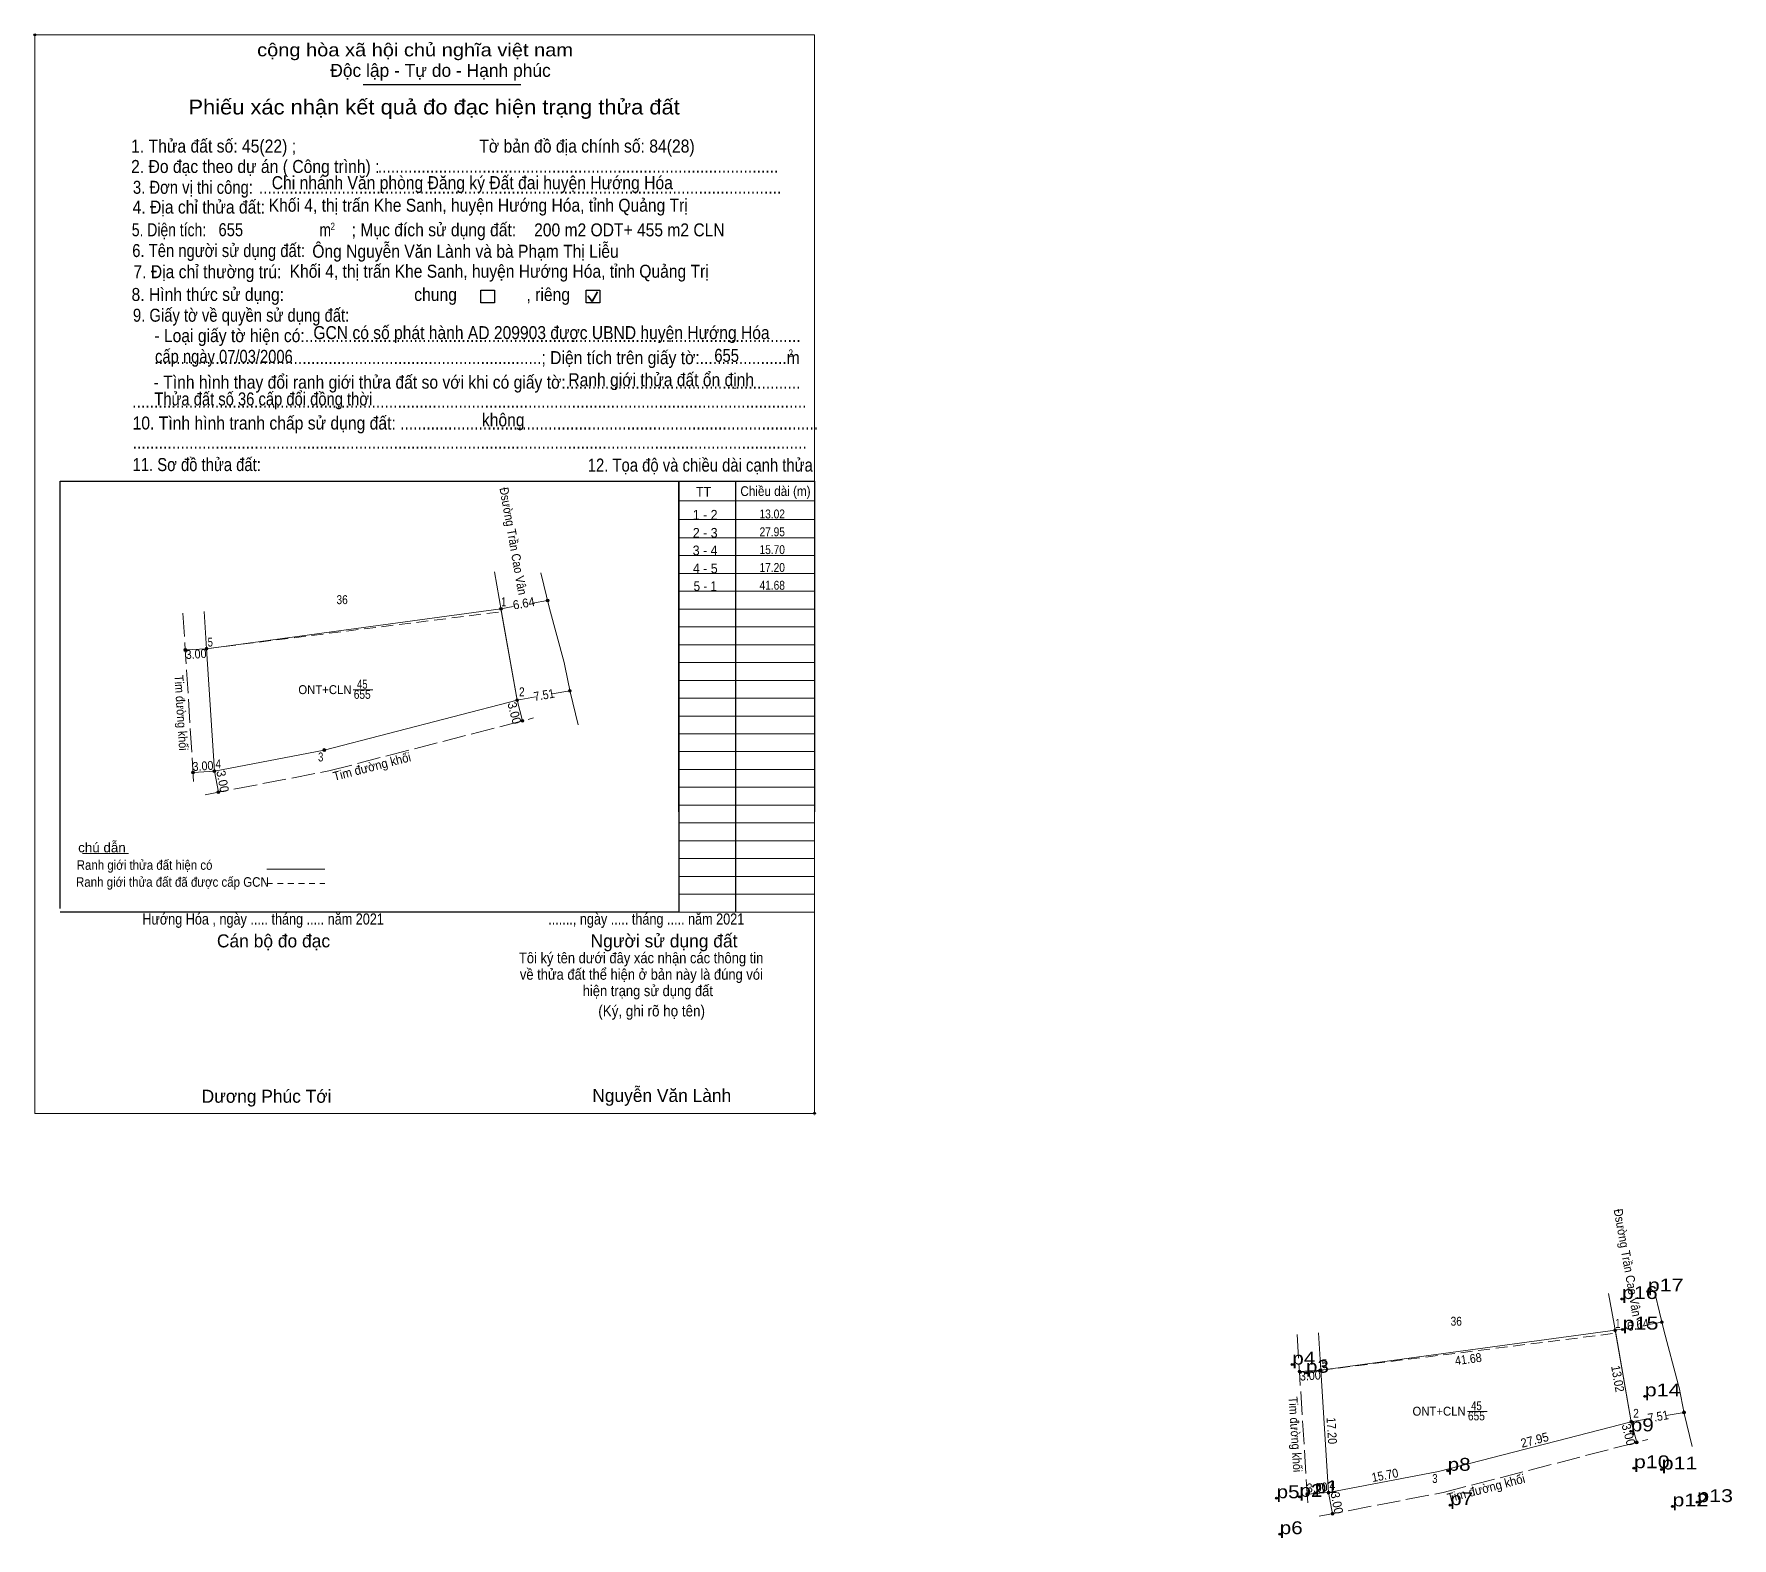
# Model space of a CAD drawing. Header units: metres. Extents: x 550016 to 550483, y 1838356 to 1838585.
# Drawn here: x 550016 to 550254.2, y 1838374 to 1838585 of the extents above; entities that cross this region are included whole.
import ezdxf
from ezdxf.enums import TextEntityAlignment as Align

# ---------------------------------------------------------------- set-up
doc = ezdxf.new("R2010")
doc.units = ezdxf.units.M
doc.header["$LTSCALE"] = 0.55
doc.header["$PDMODE"] = 32
doc.header["$PDSIZE"] = 0.275
for name, pattern in [('LONG_DASHED', [7.5, 6, -1.5]), ('MEDIUM_DASHED', [4.5, 3, -1.5]), ('SHORT_DASHED', [2.7, 1.5, -1.2])]:
    doc.linetypes.add(name, pattern=pattern)
for name, color, linetype, lineweight in [('1', 7, 'Continuous', 13), ('10', 7, 'Continuous', 13), ('17', 7, 'Continuous', 13), ('2', 7, 'Continuous', 25), ('23', 7, 'Continuous', 13), ('30', 7, 'Continuous', 13), ('36', 7, 'Continuous', 13), ('6', 7, 'Continuous', 13), ('63', 7, 'Continuous', 13)]:
    doc.layers.add(name, color=color, linetype=linetype, lineweight=lineweight)
doc.layers.add('12', color=7, linetype='Continuous')
doc.layers.add('7', color=7, linetype='Continuous')

msp = doc.modelspace()

# ---------------------------------------------------------------- texts
at = {"layer": '1'}
for s, width, p in [('36', 0.85, (550059.26, 1838505.03)), ('ONT+CLN', 0.95, (550056.85, 1838492.41)), ('45', 0.8, (550062.09, 1838493.18)), ('655', 0.85, (550062.085, 1838491.75)), ('36', 0.85, (550215.56, 1838403.83)), ('45', 0.8, (550218.39, 1838391.98)), ('ONT+CLN', 0.95, (550213.15, 1838391.21)), ('655', 0.85, (550218.385, 1838390.55))]:
    msp.add_text(s, height=1.25, dxfattribs=dict(at, width=width)).set_placement(p, align=Align.CENTER)
at = {"layer": '10'}
for s, height, width, p in [('1 - 2', 1.364, 0.95, (550110.19, 1838516.88)), ('2 - 3', 1.364, 0.95, (550110.2, 1838514.35)), ('3 - 4', 1.364, 0.95, (550110.18, 1838511.88)), ('4 - 5', 1.364, 0.95, (550110.215, 1838509.36)), ('5 - 1', 1.36, 0.9, (550110.21, 1838506.88))]:
    msp.add_text(s, height=height, dxfattribs=dict(at, width=width)).set_placement(p, align=Align.CENTER)
at = {"layer": '12'}
for s, width, p in [('p17', 1.25, (550242.43, 1838408.64)), ('p16', 1.25, (550238.8, 1838407.57)), ('p15', 1.25, (550238.9, 1838403.28)), ('p4', 1.2, (550192.56, 1838398.37)), ('p3', 1.2, (550194.48, 1838397.23)), ('p14', 1.25, (550242, 1838393.92)), ('p9', 1.2, (550240.05, 1838389.01)), ('p8', 1.2, (550214.36, 1838383.48)), ('p10', 1.25, (550240.48, 1838383.84)), ('p11', 1.25, (550244.37, 1838383.66)), ('p5', 1.2, (550190.36, 1838379.63)), ('p2', 1.2, (550193.56, 1838379.82)), ('p1', 1.2, (550195.73, 1838380.34)), ('p7', 1.2, (550214.71, 1838378.66)), ('p12', 1.25, (550245.89, 1838378.49)), ('p13', 1.25, (550249.36, 1838379.09)), ('p6', 1.2, (550190.8, 1838374.59))]:
    msp.add_text(s, height=1.8, dxfattribs=dict(at, width=width)).set_placement(p)
at = {"layer": '2'}
for s, height, width, p in [('cộng hòa xã hội chủ nghĩa việt nam', 1.825, 1.15, (550047.34, 1838581.86)), ('1. Thửa đất số: 45(22) ;                                          Tờ bản đồ địa chính số: 84(28)', 1.83, 0.9, (550029.66, 1838568.36)), ('2. Đo đạc theo dự án ( Công trình) : ', 1.827, 0.9, (550029.66, 1838565.5)), ('Chi nhánh Văn phòng Đăng ký Đất đai huyện Hướng Hóa', 1.825, 0.9, (550049.39, 1838563.23)), ('............................................................................................', 1.827, 0.9, (550064.26, 1838565.56)), ('3. Đơn vị thi công:', 1.827, 0.85, (550029.92, 1838562.58)), ('........................................................................................................................', 1.827, 0.9, (550047.57, 1838562.58)), ('4. Địa chỉ thửa đất:', 1.827, 0.9, (550029.87, 1838559.81)), ('Khối 4, thị trấn Khe Sanh, huyện Hướng Hóa, tỉnh Quảng Trị', 1.82, 0.9, (550048.96, 1838560.07)), ('5. Diện tích:', 1.827, 0.8, (550029.76, 1838556.62)), ('655', 1.82, 0.85, (550041.92, 1838556.64)), ('m', 1.825, 0.8, (550056.08, 1838556.62)), ('2', 1.043, 0.8, (550057.64, 1838557.49)), ('; Mục đích sử dụng đất:', 1.825, 0.9, (550060.6, 1838556.62)), ('200 m2 ODT+ 455 m2 CLN', 1.82, 0.9, (550086.2, 1838556.61)), ('6. Tên người sử dụng đất:', 1.827, 0.85, (550029.82, 1838553.71)), ('Ông Nguyễn Văn Lành và bà Phạm Thị Liễu', 1.82, 0.9, (550055.08, 1838553.61)), ('7. Địa chỉ thường trú:', 1.827, 0.9, (550029.98, 1838550.74)), ('Khối 4, thị trấn Khe Sanh, huyện Hướng Hóa, tỉnh Quảng Trị', 1.82, 0.9, (550051.9, 1838550.81)), ('8. Hình thức sử dụng:', 1.827, 0.9, (550029.72, 1838547.55)), ('chung                , riêng', 1.825, 0.9, (550069.38, 1838547.55)), ('9. Giấy tờ về quyền sử dụng đất:', 1.827, 0.85, (550029.92, 1838544.64)), ('     - Loại giấy tờ hiện có:..................................................................................................................', 1.825, 0.9, (550029.87, 1838541.78)), ('GCN có số phát hành AD 209903 được UBND huyện Hướng Hóa ', 1.82, 0.9, (550055.23, 1838542.2)), ('cấp ngày 07/03/2006', 1.82, 0.85, (550033.02, 1838538.87)), ('655', 1.82, 0.85, (550111.48, 1838539.01)), ('     .........................................................................................; Diện tích trên giấy tờ:....................m', 1.825, 0.9, (550029.87, 1838538.69)), ('2', 1.043, 0.8, (550121.9, 1838539.72)), ('     - Tình hình thay đổi ranh giới thửa đất so với khi có giấy tờ:......................................................', 1.825, 0.9, (550029.77, 1838535.25)), ('Ranh giới thửa đất ổn định', 1.82, 0.9, (550091.01, 1838535.59)), ('Thửa đất số 36 cấp đổi đồng thời', 1.82, 0.85, (550032.92, 1838532.9)), ('...........................................................................................................................................................', 1.825, 0.9, (550029.82, 1838532.6)), ('10. Tình hình tranh chấp sử dụng đất: ................................................................................................', 1.827, 0.9, (550029.87, 1838529.52)), ('không', 1.825, 0.9, (550078.87, 1838529.96)), ('...........................................................................................................................................................', 1.825, 0.9, (550029.87, 1838526.82)), ('11. Sơ đồ thửa đất:', 1.827, 0.85, (550029.87, 1838523.69)), ('12. Tọa độ và chiều dài cạnh thửa', 1.83, 0.85, (550093.72, 1838523.62)), ('Hướng Hóa , ngày ..... tháng ..... năm 2021', 1.56, 0.85, (550031.23, 1838460.09)), ('......., ngày ..... tháng ..... năm 2021', 1.56, 0.85, (550088.18, 1838460.09)), ('(Ký, ghi rõ họ tên)', 1.565, 0.9, (550095.2, 1838447.2))]:
    msp.add_text(s, height=height, dxfattribs=dict(at, width=width)).set_placement(p)
for s, height, p in [('Độc lập - Tự do - Hạnh phúc', 1.825, (550057.6, 1838578.98)), ('Cán bộ đo đạc', 1.825, (550041.7, 1838456.89)), ('Người sử dụng đất', 1.825, (550094.12, 1838456.89)), ('Dương Phúc Tới', 1.82, (550039.56, 1838435.1)), ('Nguyễn Văn Lành', 1.82, (550094.36, 1838435.21))]:
    msp.add_text(s, height=height, dxfattribs=at).set_placement(p)
for s, height, width, p in [('Phiếu xác nhận kết quả đo đạc hiện trạng thửa đất', 2.086, 1.1, (550072.17, 1838573.71)), ('Tôi ký tên dưới đây xác nhận các thông tin', 1.508, 0.9, (550101.21, 1838454.66)), ('về thửa đất thể hiện ở bản này là đúng vói', 1.508, 0.9, (550101.245, 1838452.35)), ('hiện trạng sử dụng đất', 1.508, 0.9, (550102.15, 1838450.05))]:
    msp.add_text(s, height=height, dxfattribs=dict(at, width=width)).set_placement(p, align=Align.CENTER)
msp.add_text('.', height=0.5216, dxfattribs=at).set_placement((550125.5061, 1838433.32), align=Align.CENTER)
at = {"layer": '30'}
for s, height, width, p in [('TT', 1.36, 0.95, (550108.92, 1838520.12)), ('Chiều dài (m)', 1.364, 0.9, (550115.13, 1838520.2))]:
    msp.add_text(s, height=height, dxfattribs=dict(at, width=width)).set_placement(p)
at = {"layer": '6'}
for s, height, width, p in [('chú dẫn', 1.337, 1.05, (550022.23, 1838470.22)), ('Ranh giới thửa đất hiện có ', 1.337, 0.9, (550022.03, 1838467.77)), ('Ranh giới thửa đất đã được cấp GCN', 1.34, 0.9, (550021.93, 1838465.39))]:
    msp.add_text(s, height=height, dxfattribs=dict(at, width=width)).set_placement(p)
at = {"layer": '63'}
for s, rotation, width, p in [('Đsường Trần Cao Vân', 280.041, 0.9, (550082.6672, 1838513.764)), ('6.64', 9.973, 0.95, (550084.8618, 1838504.5323)), ('3.00', 3.445, 0.9, (550038.8124, 1838497.4068)), ('Tim đường khối', 273.632, 0.9, (550036.0636, 1838489.7446)), ('3.00', 284.5, 0.95, (550082.8314, 1838489.5965)), ('7.51', 10.052, 0.9, (550087.7009, 1838491.6819)), ('Tim đường khối', 14.484, 0.95, (550063.5987, 1838481.6281)), ('3.00', 3.636, 0.9, (550039.7804, 1838481.7115)), ('3.00', 280.749, 0.95, (550041.9035, 1838480.0566)), ('Đsường Trần Cao Vân', 280.041, 0.9, (550238.9672, 1838412.564)), ('6.64', 9.973, 0.95, (550241.1618, 1838403.3323)), ('41.68', 7.722, 0.9, (550217.331, 1838398.5323)), ('13.02', 280.041, 0.9, (550237.6048, 1838396.279)), ('3.00', 3.445, 0.9, (550195.1124, 1838396.2068)), ('Tim đường khối', 273.632, 0.9, (550192.3639, 1838388.5396)), ('17.20', 273.632, 0.9, (550197.4775, 1838389.0596)), ('7.51', 10.052, 0.9, (550244.0009, 1838390.4819)), ('27.95', 14.484, 0.95, (550226.7087, 1838387.1979)), ('3.00', 284.5, 0.95, (550239.1314, 1838388.3965)), ('15.70', 10.866, 0.9, (550205.6722, 1838382.2451)), ('3.00', 3.636, 0.9, (550196.0804, 1838380.5115)), ('Tim đường khối', 14.484, 0.95, (550219.8987, 1838380.4281)), ('3.00', 280.749, 0.95, (550198.2035, 1838378.8566))]:
    msp.add_text(s, height=1.25, rotation=rotation, dxfattribs=dict(at, width=width)).set_placement(p, align=Align.CENTER)
for s, width, p in [('13.02', 0.85, (550121.38, 1838517.05)), ('27.95', 0.85, (550121.38, 1838514.55)), ('15.70', 0.85, (550121.38, 1838512.05)), ('17.20', 0.85, (550121.38, 1838509.55)), ('41.68', 0.85, (550121.38, 1838507.05)), (' 1', 0.75, (550082.27, 1838504.72)), (' 5', 0.8, (550041.14, 1838499.08)), (' 2', 0.85, (550084.87, 1838492.11)), (' 3', 0.8, (550056.63, 1838482.97)), (' 4', 0.85, (550042.28, 1838481.99)), (' 1', 0.75, (550238.57, 1838403.52)), (' 5', 0.8, (550197.44, 1838397.88)), (' 2', 0.85, (550241.17, 1838390.91)), (' 4', 0.85, (550198.58, 1838380.79)), (' 3', 0.8, (550212.93, 1838381.77))]:
    msp.add_text(s, height=1.25, dxfattribs=dict(at, width=width)).set_placement(p, align=Align.RIGHT)

# ---------------------------------------------------------------- hatches: boundary and pattern name
at = {"layer": '63'}
for points in [[(550088.29, 1838505.53, 1), (550087.89, 1838505.53, 1)], [(550081.75, 1838504.38, 1), (550081.35, 1838504.38, 1)], [(550037.46, 1838498.6, 1), (550037.06, 1838498.6, 1)], [(550040.44, 1838498.78, 1), (550040.04, 1838498.78, 1)], [(550084.02, 1838491.56, 1), (550083.62, 1838491.56, 1)], [(550091.41, 1838492.87, 1), (550091.01, 1838492.87, 1)], [(550084.77, 1838488.66, 1), (550084.37, 1838488.66, 1)], [(550056.96, 1838484.57, 1), (550056.56, 1838484.57, 1)], [(550038.55, 1838481.42, 1), (550038.15, 1838481.42, 1)], [(550041.54, 1838481.61, 1), (550041.14, 1838481.61, 1)], [(550042.1, 1838478.66, 1), (550041.7, 1838478.66, 1)], [(550238.05, 1838403.18, 1), (550237.65, 1838403.18, 1)], [(550244.59, 1838404.33, 1), (550244.19, 1838404.33, 1)], [(550193.76, 1838397.4, 1), (550193.36, 1838397.4, 1)], [(550196.74, 1838397.58, 1), (550196.34, 1838397.58, 1)], [(550247.71, 1838391.67, 1), (550247.31, 1838391.67, 1)], [(550240.32, 1838390.36, 1), (550239.92, 1838390.36, 1)], [(550241.07, 1838387.46, 1), (550240.67, 1838387.46, 1)], [(550194.85, 1838380.22, 1), (550194.45, 1838380.22, 1)], [(550197.84, 1838380.41, 1), (550197.44, 1838380.41, 1)], [(550198.4, 1838377.46, 1), (550198, 1838377.46, 1)]]:
    msp.add_hatch(color=256, dxfattribs=at).paths.add_polyline_path(points)

# ---------------------------------------------------------------- linework, layer by layer
at = {"layer": '1'}
for p, q in [((550088.09, 1838505.53), (550085.99, 1838505.16)), ((550040.24, 1838498.78), (550039.92, 1838504.01)), ((550081.55, 1838504.38), (550040.24, 1838498.78)), ((550083.27, 1838504.68), (550081.55, 1838504.38)), ((550086.41, 1838492.02), (550083.82, 1838491.56)), ((550091.21, 1838492.87), (550088.72, 1838492.43)), ((550196.54, 1838397.58), (550196.22, 1838402.81)), ((550237.85, 1838403.18), (550196.54, 1838397.58)), ((550239.57, 1838403.48), (550237.85, 1838403.18)), ((550244.39, 1838404.33), (550242.29, 1838403.96)), ((550242.71, 1838390.82), (550240.12, 1838390.36)), ((550247.51, 1838391.67), (550245.02, 1838391.23))]:
    msp.add_line(p, q, dxfattribs=at)
for points in [[(550081.55, 1838504.38), (550083.82, 1838491.56), (550056.76, 1838484.57), (550041.34, 1838481.61), (550040.25, 1838498.78)], [(550237.85, 1838403.18), (550240.12, 1838390.36), (550213.06, 1838383.37), (550197.64, 1838380.41), (550196.55, 1838397.58)]]:
    msp.add_lwpolyline(points, close=True, dxfattribs=at)
at = {"layer": '10'}
for points in [[(550087.15, 1838509.44), (550088.36, 1838504.41), (550090.4, 1838496.84)], [(550243.45, 1838408.24), (550244.66, 1838403.21), (550246.7, 1838395.64)]]:
    msp.add_lwpolyline(points, dxfattribs=at)
at = {"layer": '17'}
msp.add_line((550022.83, 1838470.04), (550029.28, 1838470.04), dxfattribs=at)
at = {"layer": '2'}
for p, q in [((550062.23, 1838577.92), (550084.34, 1838577.92)), ((550019.73, 1838522.26), (550106.48, 1838522.26)), ((550019.73, 1838462.33), (550019.73, 1838522.26)), ((550106.48, 1838522.26), (550106.48, 1838461.84)), ((550106.48, 1838461.84), (550019.73, 1838461.84))]:
    msp.add_line(p, q, dxfattribs=at)
at = {"layer": '2', "lineweight": 35}
for p, q in [((550093.73, 1838548.28), (550094.35, 1838547.47)), ((550094.35, 1838547.47), (550095.11, 1838548.83))]:
    msp.add_line(p, q, dxfattribs=at)
at = {"layer": '2', "lineweight": 13}
msp.add_lwpolyline([(550016.17, 1838584.86), (550125.53, 1838584.86), (550125.53, 1838433.61), (550016.17, 1838433.61)], close=True, dxfattribs=at)
at = {"layer": '2'}
for points in [[(550078.74, 1838549.06), (550080.62, 1838549.06), (550080.62, 1838547.31), (550078.74, 1838547.31)], [(550093.52, 1838549.06), (550095.4, 1838549.06), (550095.4, 1838547.31), (550093.52, 1838547.31)]]:
    msp.add_lwpolyline(points, close=True, dxfattribs=at)
for p in [(550016.17, 1838584.86), (550125.52, 1838433.61)]:
    msp.add_point(p, dxfattribs=at)
at = {"layer": '23'}
for p, q in [((550090.4, 1838496.84), (550090.52, 1838496.37)), ((550090.52, 1838496.37), (550091.24, 1838492.73)), ((550091.24, 1838492.73), (550092.36, 1838488.08)), ((550246.7, 1838395.64), (550246.82, 1838395.17)), ((550246.82, 1838395.17), (550247.54, 1838391.53)), ((550247.54, 1838391.53), (550248.66, 1838386.88))]:
    msp.add_line(p, q, dxfattribs=at)
at = {"layer": '30', "lineweight": 25}
for p, q in [((550106.48, 1838475.88), (550106.48, 1838522.26)), ((550114.44, 1838522.26), (550114.44, 1838461.84))]:
    msp.add_line(p, q, dxfattribs=at)
at = {"layer": '30'}
for p, q in [((550106.48, 1838519.53), (550125.53, 1838519.53)), ((550106.48, 1838516.88), (550125.53, 1838516.88)), ((550106.43, 1838514.33), (550125.48, 1838514.33)), ((550106.48, 1838511.84), (550125.53, 1838511.84)), ((550106.48, 1838509.34), (550125.53, 1838509.34)), ((550106.48, 1838506.84), (550125.53, 1838506.84)), ((550106.48, 1838504.34), (550125.53, 1838504.34)), ((550106.48, 1838501.84), (550125.53, 1838501.84)), ((550106.48, 1838499.34), (550125.53, 1838499.34)), ((550106.48, 1838496.84), (550125.53, 1838496.84)), ((550106.48, 1838494.34), (550125.53, 1838494.34)), ((550106.48, 1838491.84), (550125.53, 1838491.84)), ((550106.48, 1838489.34), (550125.53, 1838489.34)), ((550106.48, 1838486.84), (550125.53, 1838486.84)), ((550106.48, 1838484.34), (550125.53, 1838484.34)), ((550106.48, 1838481.84), (550125.53, 1838481.84)), ((550106.48, 1838479.34), (550125.53, 1838479.34)), ((550106.48, 1838476.84), (550125.53, 1838476.84)), ((550106.48, 1838474.34), (550125.53, 1838474.34)), ((550106.48, 1838471.84), (550125.53, 1838471.84)), ((550106.48, 1838471.83), (550125.53, 1838471.83)), ((550106.48, 1838469.34), (550125.53, 1838469.34)), ((550106.48, 1838466.84), (550125.53, 1838466.84)), ((550106.48, 1838464.34), (550125.53, 1838464.34)), ((550106.48, 1838461.84), (550125.53, 1838461.84))]:
    msp.add_line(p, q, dxfattribs=at)
at = {"layer": '30', "lineweight": 25}
msp.add_lwpolyline([(550106.48, 1838522.26), (550125.53, 1838522.26), (550125.53, 1838475.88)], dxfattribs=at)
at = {"layer": '36'}
for p, q in [((550080.64, 1838509.56), (550081.63, 1838503.97)), ((550081.63, 1838503.97), (550083.82, 1838491.56)), ((550041.34, 1838481.61), (550040.25, 1838498.78)), ((550236.94, 1838408.36), (550237.93, 1838402.77)), ((550237.93, 1838402.77), (550240.12, 1838390.36)), ((550197.64, 1838380.41), (550196.55, 1838397.58))]:
    msp.add_line(p, q, dxfattribs=at)
at = {"layer": '36', "linetype": 'LONG_DASHED'}
for p, q in [((550036.93, 1838503.78), (550037.26, 1838498.59)), ((550038.43, 1838480.17), (550037.26, 1838498.59)), ((550193.23, 1838402.58), (550193.56, 1838397.39)), ((550194.73, 1838378.97), (550193.56, 1838397.39))]:
    msp.add_line(p, q, dxfattribs=at)
at = {"layer": '36', "linetype": 'MEDIUM_DASHED'}
for p, q in [((550040.25, 1838498.78), (550081.63, 1838503.97)), ((550196.55, 1838397.58), (550237.93, 1838402.77))]:
    msp.add_line(p, q, dxfattribs=at)
at = {"layer": '36'}
for points in [[(550041.34, 1838481.61), (550056.76, 1838484.57), (550083.82, 1838491.56)], [(550197.64, 1838380.41), (550213.06, 1838383.37), (550240.12, 1838390.36)]]:
    msp.add_lwpolyline(points, dxfattribs=at)
at = {"layer": '36', "linetype": 'LONG_DASHED'}
for points in [[(550040.04, 1838478.3), (550057.42, 1838481.64), (550086.13, 1838489.06)], [(550196.34, 1838377.1), (550213.72, 1838380.44), (550242.43, 1838387.86)]]:
    msp.add_lwpolyline(points, dxfattribs=at)
at = {"layer": '6'}
msp.add_line((550048.69, 1838467.86), (550056.83, 1838467.86), dxfattribs=at)
at = {"layer": '6', "linetype": 'SHORT_DASHED'}
msp.add_line((550048.69, 1838465.87), (550056.83, 1838465.87), dxfattribs=at)
at = {"layer": '63'}
for p, q in [((550037.26, 1838498.6), (550040.25, 1838498.78)), ((550060.82, 1838493.01), (550063.58, 1838493.01)), ((550084.57, 1838488.66), (550083.82, 1838491.56)), ((550038.35, 1838481.42), (550041.34, 1838481.61)), ((550041.9, 1838478.66), (550041.34, 1838481.61)), ((550193.56, 1838397.4), (550196.55, 1838397.58)), ((550217.12, 1838391.81), (550219.88, 1838391.81)), ((550240.87, 1838387.46), (550240.12, 1838390.36)), ((550194.65, 1838380.22), (550197.64, 1838380.41)), ((550198.2, 1838377.46), (550197.64, 1838380.41))]:
    msp.add_line(p, q, dxfattribs=at)
for centre in [(550088.09, 1838505.53), (550081.55, 1838504.38), (550037.26, 1838498.6), (550040.24, 1838498.78), (550083.82, 1838491.56), (550091.21, 1838492.87), (550084.57, 1838488.66), (550056.76, 1838484.57), (550038.35, 1838481.42), (550041.34, 1838481.61), (550041.9, 1838478.66), (550237.85, 1838403.18), (550244.39, 1838404.33), (550193.56, 1838397.4), (550196.54, 1838397.58), (550247.51, 1838391.67), (550240.12, 1838390.36), (550240.87, 1838387.46), (550194.65, 1838380.22), (550197.64, 1838380.41), (550198.2, 1838377.46)]:
    msp.add_circle(centre, 0.2, dxfattribs=at)
at = {"layer": '7'}
for p in [(550238.8, 1838407.57), (550242.43, 1838408.64), (550238.9, 1838403.28), (550192.56, 1838398.37), (550194.48, 1838397.23), (550242, 1838393.92), (550240.05, 1838389.01), (550214.36, 1838383.48), (550240.48, 1838383.84), (550244.37, 1838383.66), (550190.36, 1838379.63), (550193.56, 1838379.82), (550195.73, 1838380.34), (550249.36, 1838379.09), (550214.71, 1838378.66), (550245.89, 1838378.49), (550190.8, 1838374.59)]:
    msp.add_point(p, dxfattribs=at)

msp.set_redraw_order([(e.dxf.handle, doc.entitydb.next_handle()) for e in msp.query("TEXT MTEXT ATTDEF DIMENSION ARC_DIMENSION")])  # texts and dimensions are drawn at this point

doc.saveas('drawing.dxf')
